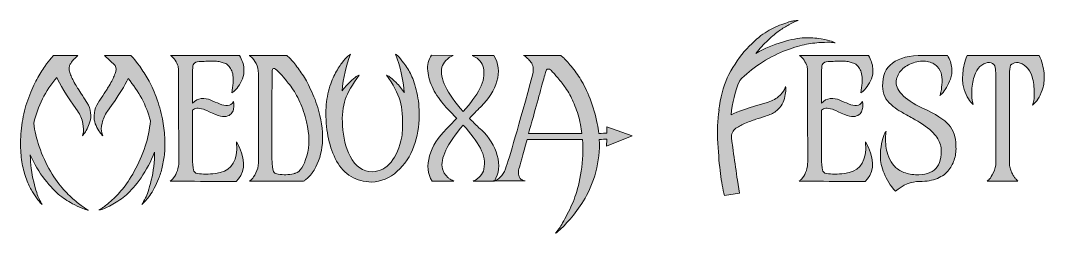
# Model space of a CAD drawing. Extents: x 130 to 375, y -436 to -385.
import ezdxf

# ---------------------------------------------------------------- set-up
doc = ezdxf.new("R2010")
doc.units = 0
doc.header["$MEASUREMENT"] = 0
doc.layers.add('Capa 1', color=7, linetype='Continuous', lineweight=0)

# ---------------------------------------------------------------- blocks, each defined once
blk = doc.blocks.new('Block_0')
at = {"layer": 'Capa 1', "true_color": 0x1d1d1b, "transparency": 33554687}
h = blk.add_hatch(color=250, dxfattribs=at)
h.dxf.hatch_style = 2
edge = h.paths.add_edge_path()
edge.add_spline(control_points=[(324.79, -390.42), (324.59, -390.38), (324.28, -390.34), (323.86, -390.3), (323.44, -390.26), (322.59, -390.27), (321.31, -390.33), (320.03, -390.39), (318.72, -390.56), (317.38, -390.84), (316.04, -391.12), (314.39, -391.65), (312.43, -392.43), (310.47, -393.21), (308.55, -394.22), (306.67, -395.46), (304.95, -396.58), (303.37, -397.9), (301.93, -399.42), (300.81, -402.02), (300.13, -404.74), (299.89, -407.58), (301.37, -406.82), (304.17, -405.86), (308.29, -404.7), (309.45, -404.38), (310.41, -403.9), (311.17, -403.26), (311.93, -402.62), (312.41, -402.04), (312.61, -401.52), (312.61, -401.52), (312.91, -400.8), (312.91, -400.8), (312.95, -400.96), (312.97, -401.16), (312.97, -401.4), (312.97, -401.64), (312.92, -402.09), (312.82, -402.75), (312.72, -403.41), (312.55, -404.02), (312.31, -404.58), (312.07, -405.14), (311.65, -405.72), (311.05, -406.32), (310.45, -406.92), (309.71, -407.36), (308.83, -407.64), (308.51, -407.76), (307.89, -407.97), (306.97, -408.27), (306.05, -408.57), (305.45, -408.77), (305.17, -408.87), (304.89, -408.97), (304.46, -409.13), (303.88, -409.35), (303.3, -409.57), (302.83, -409.77), (302.47, -409.95), (302.11, -410.13), (301.73, -410.34), (301.33, -410.58), (300.49, -411.1), (300.03, -411.82), (299.95, -412.74), (299.95, -412.74), (300.01, -413.22), (300.01, -413.22), (300.01, -413.46), (300.17, -414.67), (300.49, -416.85), (300.81, -419.03), (301.11, -421.14), (301.39, -423.18), (301.39, -423.18), (301.87, -426.24), (301.87, -426.24), (301.87, -426.24), (298.27, -426.84), (298.27, -426.84), (297.91, -425.28), (297.6, -423.53), (297.34, -421.59), (297.08, -419.65), (296.87, -417.24), (296.71, -414.36), (296.55, -411.48), (296.65, -408.84), (297.01, -406.44), (296.89, -406.52), (296.93, -406.18), (297.13, -405.42), (297.57, -402.5), (298.31, -400.02), (299.35, -397.98), (300.59, -395.62), (302.02, -393.57), (303.64, -391.83), (305.26, -390.09), (306.71, -388.81), (307.99, -387.99), (309.27, -387.17), (310.6, -386.51), (311.98, -386.01), (313.36, -385.51), (314.29, -385.23), (314.77, -385.17), (315.25, -385.11), (315.63, -385.08), (315.91, -385.08), (315.75, -385.12), (315.54, -385.19), (315.28, -385.29), (315.02, -385.39), (314.5, -385.65), (313.72, -386.07), (312.94, -386.49), (312.17, -386.97), (311.41, -387.51), (310.65, -388.05), (309.75, -388.8), (308.71, -389.76), (307.67, -390.72), (306.69, -391.78), (305.77, -392.94), (307.89, -391.74), (310.01, -390.83), (312.13, -390.21), (314.25, -389.59), (316, -389.25), (317.38, -389.19), (318.76, -389.13), (320.09, -389.22), (321.37, -389.46), (322.65, -389.7), (323.49, -389.89), (323.89, -390.03), (324.29, -390.17), (324.59, -390.3), (324.79, -390.42)], knot_values=[0, 0, 0, 0, 1, 1, 1, 2, 2, 2, 3, 3, 3, 4, 4, 4, 5, 5, 5, 6, 6, 6, 7, 7, 7, 8, 8, 8, 9, 9, 9, 10, 10, 10, 11, 11, 11, 12, 12, 12, 13, 13, 13, 14, 14, 14, 15, 15, 15, 16, 16, 16, 17, 17, 17, 18, 18, 18, 19, 19, 19, 20, 20, 20, 21, 21, 21, 22, 22, 22, 23, 23, 23, 24, 24, 24, 25, 25, 25, 26, 26, 26, 27, 27, 27, 28, 28, 28, 29, 29, 29, 30, 30, 30, 31, 31, 31, 32, 32, 32, 33, 33, 33, 34, 34, 34, 35, 35, 35, 36, 36, 36, 37, 37, 37, 38, 38, 38, 39, 39, 39, 40, 40, 40, 41, 41, 41, 42, 42, 42, 43, 43, 43, 44, 44, 44, 45, 45, 45, 46, 46, 46, 47, 47, 47, 47], degree=3, periodic=0)
h = blk.add_hatch(color=250, dxfattribs=at)
h.dxf.hatch_style = 2
edge = h.paths.add_edge_path()
edge.add_spline(control_points=[(159.08, -428.94), (159.31, -428.58), (159.6, -428.07), (159.94, -427.41), (160.28, -426.75), (160.73, -425.34), (161.29, -423.18), (161.85, -421.02), (162.11, -418.78), (162.08, -416.46), (161.19, -418.74), (160.12, -420.78), (158.86, -422.58), (157.6, -424.38), (156.44, -425.73), (155.38, -426.63), (154.32, -427.53), (153.23, -428.29), (152.08, -428.91), (150.94, -429.53), (150.15, -429.91), (149.71, -430.05), (149.27, -430.19), (148.95, -430.26), (148.75, -430.26), (148.95, -430.18), (149.23, -430.03), (149.59, -429.81), (149.96, -429.59), (150.62, -429.05), (151.6, -428.19), (152.58, -427.33), (153.51, -426.38), (154.4, -425.34), (155.27, -424.3), (156.23, -422.86), (157.25, -421.02), (158.27, -419.18), (159.13, -417.2), (159.85, -415.08), (160.49, -413.12), (160.91, -411.1), (161.11, -409.02), (160.11, -405.3), (158.33, -401.94), (155.77, -398.94), (155.13, -400.42), (153.5, -403), (150.85, -406.68), (150.17, -407.64), (149.73, -408.61), (149.54, -409.59), (149.33, -410.57), (149.31, -411.32), (149.48, -411.84), (149.48, -411.84), (149.71, -412.56), (149.71, -412.56), (149.59, -412.48), (149.45, -412.34), (149.29, -412.14), (149.13, -411.94), (148.88, -411.56), (148.54, -411), (148.2, -410.44), (147.95, -409.86), (147.79, -409.26), (147.63, -408.66), (147.6, -407.94), (147.71, -407.1), (147.8, -406.26), (148.11, -405.46), (148.63, -404.7), (148.83, -404.38), (149.19, -403.82), (149.71, -403.02), (150.23, -402.22), (150.57, -401.69), (150.73, -401.43), (150.89, -401.17), (151.13, -400.78), (151.46, -400.26), (151.77, -399.74), (152.01, -399.29), (152.17, -398.91), (152.33, -398.53), (152.49, -398.14), (152.65, -397.74), (152.93, -397.02), (152.96, -396.38), (152.71, -395.82), (152.71, -395.82), (150.13, -393.42), (150.13, -393.42), (150.13, -393.42), (156.44, -393.42), (156.44, -393.42), (156.59, -393.58), (156.8, -393.8), (157.06, -394.08), (157.32, -394.36), (157.81, -395), (158.54, -396), (159.25, -397), (159.92, -398.04), (160.54, -399.12), (161.16, -400.2), (161.81, -401.6), (162.46, -403.32), (163.12, -405.04), (163.63, -406.78), (164, -408.54), (164.27, -410.06), (164.45, -411.52), (164.54, -412.92), (164.61, -414.32), (164.59, -415.59), (164.48, -416.73), (164.35, -417.87), (164.17, -418.97), (163.94, -420.03), (163.69, -421.09), (163.4, -422.02), (163.06, -422.82), (162.72, -423.62), (162.38, -424.36), (162.02, -425.04), (161.65, -425.72), (161.3, -426.3), (160.96, -426.78), (160.62, -427.26), (160.31, -427.66), (160.04, -427.98), (159.75, -428.3), (159.51, -428.54), (159.31, -428.7), (159.31, -428.7), (159.08, -428.94), (159.08, -428.94)], knot_values=[0, 0, 0, 0, 1, 1, 1, 2, 2, 2, 3, 3, 3, 4, 4, 4, 5, 5, 5, 6, 6, 6, 7, 7, 7, 8, 8, 8, 9, 9, 9, 10, 10, 10, 11, 11, 11, 12, 12, 12, 13, 13, 13, 14, 14, 14, 15, 15, 15, 16, 16, 16, 17, 17, 17, 18, 18, 18, 19, 19, 19, 20, 20, 20, 21, 21, 21, 22, 22, 22, 23, 23, 23, 24, 24, 24, 25, 25, 25, 26, 26, 26, 27, 27, 27, 28, 28, 28, 29, 29, 29, 30, 30, 30, 31, 31, 31, 32, 32, 32, 33, 33, 33, 34, 34, 34, 35, 35, 35, 36, 36, 36, 37, 37, 37, 38, 38, 38, 39, 39, 39, 40, 40, 40, 41, 41, 41, 42, 42, 42, 43, 43, 43, 44, 44, 44, 45, 45, 45, 46, 46, 46, 46], degree=3, periodic=0)
edge = h.paths.add_edge_path()
edge.add_spline(control_points=[(142.75, -394.38), (142.59, -394.58), (142.47, -394.72), (142.4, -394.8), (142.31, -394.88), (142.19, -395.05), (142.04, -395.31), (141.87, -395.57), (141.77, -395.79), (141.73, -395.97), (141.69, -396.15), (141.67, -396.4), (141.67, -396.72), (141.67, -397.04), (141.75, -397.36), (141.92, -397.68), (142.07, -398.12), (142.23, -398.52), (142.4, -398.88), (142.55, -399.24), (142.79, -399.69), (143.11, -400.23), (143.43, -400.77), (143.67, -401.16), (143.83, -401.4), (143.99, -401.64), (144.33, -402.17), (144.85, -402.99), (145.37, -403.81), (145.73, -404.36), (145.94, -404.64), (146.42, -405.44), (146.7, -406.25), (146.81, -407.07), (146.9, -407.89), (146.85, -408.61), (146.65, -409.23), (146.45, -409.85), (146.22, -410.42), (145.96, -410.94), (145.7, -411.46), (145.46, -411.86), (145.21, -412.14), (145.21, -412.14), (144.85, -412.56), (144.85, -412.56), (144.93, -412.36), (145.01, -412.08), (145.09, -411.72), (145.17, -411.36), (145.12, -410.66), (144.94, -409.62), (144.77, -408.58), (144.33, -407.58), (143.65, -406.62), (140.93, -402.78), (139.29, -400.12), (138.73, -398.64), (136.01, -401.88), (134.17, -405.52), (133.21, -409.56), (133.46, -411.44), (133.89, -413.3), (134.54, -415.14), (135.25, -417.26), (136.15, -419.23), (137.23, -421.05), (138.31, -422.87), (139.35, -424.32), (140.35, -425.4), (141.35, -426.48), (142.32, -427.41), (143.27, -428.19), (144.2, -428.97), (144.93, -429.52), (145.46, -429.84), (145.97, -430.16), (146.25, -430.32), (146.29, -430.32), (146.06, -430.28), (145.73, -430.2), (145.31, -430.08), (144.88, -429.96), (144.08, -429.6), (142.9, -429), (141.72, -428.4), (140.58, -427.67), (139.48, -426.81), (138.38, -425.95), (137.16, -424.67), (135.83, -422.97), (134.48, -421.27), (133.33, -419.32), (132.38, -417.12), (132.41, -419.36), (132.69, -421.51), (133.21, -423.57), (133.73, -425.63), (134.15, -426.97), (134.48, -427.59), (134.79, -428.21), (135.05, -428.68), (135.25, -429), (135.13, -428.92), (134.99, -428.79), (134.83, -428.61), (134.67, -428.43), (134.36, -428.03), (133.9, -427.41), (133.44, -426.79), (133.01, -426.12), (132.61, -425.4), (132.21, -424.68), (131.79, -423.72), (131.35, -422.52), (130.91, -421.32), (130.58, -420.07), (130.36, -418.77), (130.15, -417.47), (130.05, -415.93), (130.06, -414.15), (130.09, -412.37), (130.26, -410.54), (130.58, -408.66), (130.89, -406.86), (131.37, -405.11), (132.02, -403.41), (132.65, -401.71), (133.29, -400.28), (133.94, -399.12), (134.57, -397.96), (135.2, -396.94), (135.83, -396.06), (136.44, -395.18), (136.95, -394.52), (137.35, -394.08), (137.35, -394.08), (137.9, -393.42), (137.9, -393.42), (137.9, -393.42), (143.77, -393.42), (143.77, -393.42), (143.49, -393.7), (143.15, -394.02), (142.75, -394.38)], knot_values=[0, 0, 0, 0, 1, 1, 1, 2, 2, 2, 3, 3, 3, 4, 4, 4, 5, 5, 5, 6, 6, 6, 7, 7, 7, 8, 8, 8, 9, 9, 9, 10, 10, 10, 11, 11, 11, 12, 12, 12, 13, 13, 13, 14, 14, 14, 15, 15, 15, 16, 16, 16, 17, 17, 17, 18, 18, 18, 19, 19, 19, 20, 20, 20, 21, 21, 21, 22, 22, 22, 23, 23, 23, 24, 24, 24, 25, 25, 25, 26, 26, 26, 27, 27, 27, 28, 28, 28, 29, 29, 29, 30, 30, 30, 31, 31, 31, 32, 32, 32, 33, 33, 33, 34, 34, 34, 35, 35, 35, 36, 36, 36, 37, 37, 37, 38, 38, 38, 39, 39, 39, 40, 40, 40, 41, 41, 41, 42, 42, 42, 43, 43, 43, 44, 44, 44, 45, 45, 45, 46, 46, 46, 47, 47, 47, 48, 48, 48, 48], degree=3, periodic=0)
h = blk.add_hatch(color=250, dxfattribs=at)
h.dxf.hatch_style = 2
edge = h.paths.add_edge_path()
edge.add_spline(control_points=[(180.97, -404.4), (180.97, -404.48), (180.99, -404.61), (181.03, -404.79), (181.07, -404.97), (181.07, -405.28), (181.03, -405.72), (180.99, -406.16), (180.89, -406.54), (180.73, -406.86), (180.57, -407.18), (180.29, -407.46), (179.89, -407.7), (179.49, -407.94), (178.97, -408.04), (178.33, -408), (177.77, -407.96), (176.96, -407.69), (175.9, -407.19), (174.84, -406.69), (174.13, -406.38), (173.77, -406.26), (172.53, -405.86), (171.67, -405.92), (171.19, -406.44), (171.19, -411.76), (171.17, -415.48), (171.13, -417.6), (171.17, -419.16), (171.25, -420.19), (171.37, -420.69), (171.49, -421.19), (171.81, -421.48), (172.33, -421.56), (173.57, -421.76), (175.01, -421.76), (176.65, -421.56), (179.85, -421.2), (181.55, -419.32), (181.75, -415.92), (181.75, -415.92), (181.69, -414), (181.69, -414), (183.77, -417.72), (183.93, -420.68), (182.17, -422.88), (182.17, -422.88), (181.63, -423.48), (181.63, -423.48), (178.67, -423.52), (175.35, -423.5), (171.67, -423.42), (171.67, -423.42), (165.85, -423.42), (165.85, -423.42), (165.89, -423.38), (165.95, -423.32), (166.03, -423.24), (166.23, -423.08), (166.43, -422.88), (166.63, -422.64), (167.43, -421.6), (167.85, -420.3), (167.89, -418.74), (167.89, -417.26), (167.87, -413.79), (167.83, -408.33), (167.79, -402.87), (167.79, -399.12), (167.83, -397.08), (167.83, -396.72), (167.79, -396.36), (167.71, -396), (167.55, -395.48), (167.31, -395), (166.99, -394.56), (166.67, -394.12), (166.42, -393.82), (166.24, -393.66), (166.06, -393.5), (165.95, -393.42), (165.91, -393.42), (165.91, -393.42), (173.41, -393.42), (173.41, -393.42), (173.41, -393.42), (182.41, -393.42), (182.41, -393.42), (183.01, -394.46), (183.35, -395.48), (183.43, -396.48), (183.51, -397.48), (183.4, -398.32), (183.1, -399), (182.8, -399.68), (182.46, -400.29), (182.08, -400.83), (181.7, -401.37), (181.35, -401.76), (181.03, -402), (181.03, -402), (180.55, -402.36), (180.55, -402.36), (180.71, -401.48), (180.81, -400.69), (180.85, -399.99), (180.89, -399.29), (180.88, -398.68), (180.82, -398.16), (180.76, -397.64), (180.62, -397.19), (180.4, -396.81), (180.18, -396.43), (179.96, -396.11), (179.74, -395.85), (179.52, -395.59), (179.21, -395.39), (178.81, -395.25), (178.41, -395.11), (178.06, -395), (177.76, -394.92), (177.46, -394.84), (177.05, -394.79), (176.53, -394.77), (176.01, -394.75), (175.59, -394.75), (175.27, -394.77), (174.95, -394.79), (174.52, -394.81), (173.98, -394.83), (173.44, -394.85), (173.03, -394.86), (172.75, -394.86), (172.11, -394.9), (171.67, -395.1), (171.43, -395.46), (171.39, -395.54), (171.35, -395.6), (171.31, -395.64), (171.23, -395.88), (171.19, -396.56), (171.19, -397.68), (171.19, -398.08), (171.19, -399.11), (171.19, -400.77), (171.19, -402.43), (171.19, -403.78), (171.19, -404.82), (171.79, -404.14), (172.48, -403.77), (173.26, -403.71), (174.04, -403.65), (174.79, -403.77), (175.51, -404.07), (176.23, -404.37), (176.94, -404.67), (177.64, -404.97), (178.34, -405.27), (178.98, -405.4), (179.56, -405.36), (180.14, -405.32), (180.61, -405), (180.97, -404.4)], knot_values=[0, 0, 0, 0, 1, 1, 1, 2, 2, 2, 3, 3, 3, 4, 4, 4, 5, 5, 5, 6, 6, 6, 7, 7, 7, 8, 8, 8, 9, 9, 9, 10, 10, 10, 11, 11, 11, 12, 12, 12, 13, 13, 13, 14, 14, 14, 15, 15, 15, 16, 16, 16, 17, 17, 17, 18, 18, 18, 19, 19, 19, 20, 20, 20, 21, 21, 21, 22, 22, 22, 23, 23, 23, 24, 24, 24, 25, 25, 25, 26, 26, 26, 27, 27, 27, 28, 28, 28, 29, 29, 29, 30, 30, 30, 31, 31, 31, 32, 32, 32, 33, 33, 33, 34, 34, 34, 35, 35, 35, 36, 36, 36, 37, 37, 37, 38, 38, 38, 39, 39, 39, 40, 40, 40, 41, 41, 41, 42, 42, 42, 43, 43, 43, 44, 44, 44, 45, 45, 45, 46, 46, 46, 47, 47, 47, 48, 48, 48, 49, 49, 49, 50, 50, 50, 51, 51, 51, 52, 52, 52, 53, 53, 53, 54, 54, 54, 54], degree=3, periodic=0)
h = blk.add_hatch(color=250, dxfattribs=at)
h.dxf.hatch_style = 2
edge = h.paths.add_edge_path()
edge.add_spline(control_points=[(195.79, -421.5), (196.87, -421.18), (197.76, -419.81), (198.46, -417.39), (199.16, -414.97), (199.15, -412.26), (198.43, -409.26), (197.99, -407.54), (197.45, -405.96), (196.81, -404.52), (196.17, -403.08), (195.44, -401.82), (194.62, -400.74), (193.8, -399.66), (193.21, -398.92), (192.85, -398.52), (192.49, -398.12), (191.99, -397.6), (191.35, -396.96), (190.87, -396.48), (190.53, -396.36), (190.33, -396.6), (190.25, -396.72), (190.21, -396.86), (190.21, -397.02), (190.21, -397.5), (190.17, -400.46), (190.09, -405.9), (190.09, -411.58), (190.09, -415.16), (190.09, -416.64), (190.13, -418.24), (190.19, -419.37), (190.27, -420.03), (190.35, -420.69), (190.48, -421.12), (190.66, -421.32), (190.84, -421.52), (191.17, -421.66), (191.65, -421.74), (192.89, -421.94), (194.11, -421.9), (195.31, -421.62), (195.43, -421.62), (195.53, -421.6), (195.61, -421.56), (195.65, -421.52), (195.71, -421.5), (195.79, -421.5)], knot_values=[0, 0, 0, 0, 1, 1, 1, 2, 2, 2, 3, 3, 3, 4, 4, 4, 5, 5, 5, 6, 6, 6, 7, 7, 7, 8, 8, 8, 9, 9, 9, 10, 10, 10, 11, 11, 11, 12, 12, 12, 13, 13, 13, 14, 14, 14, 15, 15, 15, 16, 16, 16, 16], degree=3, periodic=0)
edge = h.paths.add_edge_path()
edge.add_spline(control_points=[(199.33, -421.98), (199.09, -422.26), (198.83, -422.52), (198.55, -422.76), (198.27, -423), (198.05, -423.18), (197.89, -423.3), (197.89, -423.3), (197.71, -423.42), (197.71, -423.42), (195.79, -423.42), (193.57, -423.42), (191.05, -423.42), (190.97, -423.42), (190.87, -423.42), (190.75, -423.42), (190.75, -423.42), (184.75, -423.42), (184.75, -423.42), (184.91, -423.3), (185.11, -423.13), (185.35, -422.91), (185.59, -422.69), (185.91, -422.2), (186.31, -421.44), (186.71, -420.68), (186.91, -419.88), (186.91, -419.04), (186.91, -417.72), (186.91, -414.07), (186.91, -408.09), (186.91, -402.11), (186.91, -398.66), (186.91, -397.74), (186.91, -396.86), (186.72, -396.06), (186.34, -395.34), (185.96, -394.62), (185.6, -394.12), (185.26, -393.84), (184.92, -393.56), (184.73, -393.42), (184.69, -393.42), (184.69, -393.42), (193.69, -393.42), (193.69, -393.42), (193.85, -393.54), (194.07, -393.73), (194.35, -393.99), (194.63, -394.25), (195.13, -394.84), (195.85, -395.76), (196.57, -396.68), (197.25, -397.65), (197.89, -398.67), (198.53, -399.69), (199.21, -401.03), (199.93, -402.69), (200.65, -404.35), (201.21, -406.04), (201.61, -407.76), (202.89, -413.2), (202.27, -417.76), (199.75, -421.44), (199.63, -421.64), (199.49, -421.82), (199.33, -421.98)], knot_values=[0, 0, 0, 0, 1, 1, 1, 2, 2, 2, 3, 3, 3, 4, 4, 4, 5, 5, 5, 6, 6, 6, 7, 7, 7, 8, 8, 8, 9, 9, 9, 10, 10, 10, 11, 11, 11, 12, 12, 12, 13, 13, 13, 14, 14, 14, 15, 15, 15, 16, 16, 16, 17, 17, 17, 18, 18, 18, 19, 19, 19, 20, 20, 20, 21, 21, 21, 22, 22, 22, 22], degree=3, periodic=0)
h = blk.add_hatch(color=250, dxfattribs=at)
h.dxf.hatch_style = 2
edge = h.paths.add_edge_path()
edge.add_spline(control_points=[(210.97, -398.1), (209.37, -400.3), (208.27, -402.24), (207.67, -403.92), (207.07, -405.6), (206.85, -407.7), (207.01, -410.22), (207.17, -412.98), (207.77, -415.38), (208.81, -417.42), (210.13, -419.94), (211.91, -421.18), (214.15, -421.14), (215.95, -421.06), (217.44, -420.29), (218.62, -418.83), (219.8, -417.37), (220.65, -415.38), (221.17, -412.86), (221.29, -412.18), (221.35, -411.48), (221.35, -410.76), (221.47, -408.28), (221.27, -406.11), (220.75, -404.25), (220.23, -402.39), (219.15, -400.34), (217.51, -398.1), (217.71, -398.18), (217.96, -398.32), (218.26, -398.52), (218.56, -398.72), (219.08, -399.18), (219.82, -399.9), (220.56, -400.62), (221.21, -401.44), (221.77, -402.36), (221.53, -399.08), (220.83, -396), (219.67, -393.12), (219.83, -393.2), (220.04, -393.36), (220.3, -393.6), (220.56, -393.84), (221.02, -394.39), (221.68, -395.25), (222.34, -396.11), (222.92, -397.06), (223.42, -398.1), (223.92, -399.14), (224.37, -400.53), (224.77, -402.27), (225.17, -404.01), (225.37, -405.86), (225.37, -407.82), (225.37, -410.3), (224.94, -412.72), (224.08, -415.08), (223.22, -417.44), (221.89, -419.43), (220.09, -421.05), (218.29, -422.67), (216.25, -423.52), (213.97, -423.6), (212.13, -423.6), (210.49, -423.16), (209.05, -422.28), (207.61, -421.4), (206.46, -420.17), (205.6, -418.59), (204.74, -417.01), (204.1, -415.26), (203.68, -413.34), (203.26, -411.42), (203.05, -409.36), (203.05, -407.16), (203.05, -405.32), (203.26, -403.58), (203.68, -401.94), (204.1, -400.3), (204.59, -398.96), (205.15, -397.92), (205.71, -396.88), (206.28, -395.98), (206.86, -395.22), (207.44, -394.46), (207.92, -393.92), (208.3, -393.6), (208.68, -393.28), (208.89, -393.12), (208.93, -393.12), (207.89, -395.84), (207.21, -398.76), (206.89, -401.88), (207.45, -401.08), (208.07, -400.37), (208.75, -399.75), (209.43, -399.13), (209.95, -398.7), (210.31, -398.46), (210.67, -398.22), (210.89, -398.1), (210.97, -398.1)], knot_values=[0, 0, 0, 0, 1, 1, 1, 2, 2, 2, 3, 3, 3, 4, 4, 4, 5, 5, 5, 6, 6, 6, 7, 7, 7, 8, 8, 8, 9, 9, 9, 10, 10, 10, 11, 11, 11, 12, 12, 12, 13, 13, 13, 14, 14, 14, 15, 15, 15, 16, 16, 16, 17, 17, 17, 18, 18, 18, 19, 19, 19, 20, 20, 20, 21, 21, 21, 22, 22, 22, 23, 23, 23, 24, 24, 24, 25, 25, 25, 26, 26, 26, 27, 27, 27, 28, 28, 28, 29, 29, 29, 30, 30, 30, 31, 31, 31, 32, 32, 32, 33, 33, 33, 34, 34, 34, 34], degree=3, periodic=0)
h = blk.add_hatch(color=250, dxfattribs=at)
h.dxf.hatch_style = 2
edge = h.paths.add_edge_path()
edge.add_spline(control_points=[(238.21, -423.42), (238.37, -423.34), (238.58, -423.24), (238.84, -423.12), (239.1, -423), (239.46, -422.69), (239.92, -422.19), (240.38, -421.69), (240.67, -421.14), (240.79, -420.54), (241.15, -418.9), (240.87, -417.23), (239.95, -415.53), (239.03, -413.83), (237.67, -412), (235.87, -410.04), (231.99, -414.52), (230.33, -418), (230.89, -420.48), (230.97, -420.76), (231.08, -421.03), (231.22, -421.29), (231.36, -421.55), (231.51, -421.77), (231.67, -421.95), (231.83, -422.13), (232, -422.31), (232.18, -422.49), (232.36, -422.67), (232.54, -422.81), (232.72, -422.91), (232.9, -423.01), (233.06, -423.1), (233.2, -423.18), (233.34, -423.26), (233.45, -423.32), (233.53, -423.36), (233.53, -423.36), (233.65, -423.42), (233.65, -423.42), (233.65, -423.42), (228.43, -423.42), (228.43, -423.42), (227.35, -421.7), (227.15, -419.68), (227.83, -417.36), (228.51, -415.04), (229.85, -412.9), (231.85, -410.94), (232.17, -410.62), (232.63, -410.15), (233.23, -409.53), (233.83, -408.91), (234.19, -408.54), (234.31, -408.42), (232.63, -406.66), (231.71, -405.7), (231.55, -405.54), (231.51, -405.5), (231.49, -405.46), (231.49, -405.42), (230.33, -404.14), (229.39, -402.79), (228.67, -401.37), (227.95, -399.95), (227.52, -398.53), (227.38, -397.11), (227.24, -395.69), (227.55, -394.44), (228.31, -393.36), (228.31, -393.36), (233.47, -393.42), (233.47, -393.42), (233.27, -393.5), (233.05, -393.6), (232.81, -393.72), (232.57, -393.84), (232.21, -394.15), (231.73, -394.65), (231.25, -395.15), (230.93, -395.68), (230.77, -396.24), (230.17, -398.8), (231.87, -402.32), (235.87, -406.8), (237.63, -404.84), (238.96, -403.01), (239.86, -401.31), (240.76, -399.61), (241.03, -397.96), (240.67, -396.36), (240.55, -395.76), (240.27, -395.21), (239.83, -394.71), (239.39, -394.21), (238.97, -393.88), (238.57, -393.72), (238.57, -393.72), (238.03, -393.42), (238.03, -393.42), (238.03, -393.42), (243.19, -393.42), (243.19, -393.42), (244.31, -395.3), (244.55, -397.34), (243.91, -399.54), (243.27, -401.74), (242.01, -403.76), (240.13, -405.6), (239.97, -405.76), (239.81, -405.9), (239.65, -406.02), (238.73, -406.98), (237.97, -407.78), (237.37, -408.42), (238.01, -409.1), (238.73, -409.82), (239.53, -410.58), (239.73, -410.78), (239.95, -410.96), (240.19, -411.12), (242.07, -412.96), (243.34, -415.01), (244, -417.27), (244.66, -419.53), (244.43, -421.58), (243.31, -423.42), (243.31, -423.42), (238.21, -423.42), (238.21, -423.42)], knot_values=[0, 0, 0, 0, 1, 1, 1, 2, 2, 2, 3, 3, 3, 4, 4, 4, 5, 5, 5, 6, 6, 6, 7, 7, 7, 8, 8, 8, 9, 9, 9, 10, 10, 10, 11, 11, 11, 12, 12, 12, 13, 13, 13, 14, 14, 14, 15, 15, 15, 16, 16, 16, 17, 17, 17, 18, 18, 18, 19, 19, 19, 20, 20, 20, 21, 21, 21, 22, 22, 22, 23, 23, 23, 24, 24, 24, 25, 25, 25, 26, 26, 26, 27, 27, 27, 28, 28, 28, 29, 29, 29, 30, 30, 30, 31, 31, 31, 32, 32, 32, 33, 33, 33, 34, 34, 34, 35, 35, 35, 36, 36, 36, 37, 37, 37, 38, 38, 38, 39, 39, 39, 40, 40, 40, 41, 41, 41, 42, 42, 42, 43, 43, 43, 43], degree=3, periodic=0)
h = blk.add_hatch(color=250, dxfattribs=at)
h.dxf.hatch_style = 2
edge = h.paths.add_edge_path()
edge.add_spline(control_points=[(251.47, -412.02), (253.71, -412.02), (256.47, -412.02), (259.75, -412.02), (261.11, -412.02), (262.59, -412.02), (264.19, -412.02), (264.11, -411.3), (264.01, -410.58), (263.89, -409.86), (263.73, -409.06), (263.54, -408.29), (263.32, -407.55), (263.1, -406.81), (262.85, -406.11), (262.57, -405.45), (262.29, -404.79), (262.02, -404.18), (261.76, -403.62), (261.5, -403.06), (261.19, -402.5), (260.83, -401.94), (260.47, -401.38), (260.16, -400.92), (259.9, -400.56), (259.64, -400.2), (259.33, -399.8), (258.97, -399.36), (258.61, -398.92), (258.34, -398.6), (258.16, -398.4), (257.98, -398.2), (257.73, -397.93), (257.41, -397.59), (257.09, -397.25), (256.93, -397.06), (256.93, -397.02), (256.65, -396.74), (256.38, -396.62), (256.12, -396.66), (255.86, -396.7), (255.69, -396.9), (255.61, -397.26), (255.41, -397.86), (255.1, -398.95), (254.68, -400.53), (254.26, -402.11), (253.73, -404.04), (253.09, -406.32), (252.45, -408.6), (251.91, -410.5), (251.47, -412.02)], knot_values=[0, 0, 0, 0, 1, 1, 1, 2, 2, 2, 3, 3, 3, 4, 4, 4, 5, 5, 5, 6, 6, 6, 7, 7, 7, 8, 8, 8, 9, 9, 9, 10, 10, 10, 11, 11, 11, 12, 12, 12, 13, 13, 13, 14, 14, 14, 15, 15, 15, 16, 16, 16, 17, 17, 17, 17], degree=3, periodic=0)
edge = h.paths.add_edge_path()
edge.add_spline(control_points=[(257.89, -435.84), (258.09, -435.6), (258.36, -435.25), (258.7, -434.79), (259.04, -434.33), (259.62, -433.35), (260.44, -431.85), (261.26, -430.35), (261.97, -428.79), (262.57, -427.17), (263.17, -425.55), (263.66, -423.49), (264.04, -420.99), (264.42, -418.49), (264.53, -415.98), (264.37, -413.46), (262.69, -413.46), (261.17, -413.46), (259.81, -413.46), (256.33, -413.5), (253.43, -413.5), (251.11, -413.46), (250.07, -417.26), (249.43, -419.58), (249.19, -420.42), (249.03, -420.94), (249, -421.39), (249.1, -421.77), (249.2, -422.15), (249.3, -422.44), (249.4, -422.64), (249.5, -422.84), (249.67, -423), (249.91, -423.12), (250.15, -423.24), (250.31, -423.31), (250.39, -423.33), (250.47, -423.35), (250.55, -423.36), (250.63, -423.36), (250.63, -423.36), (243.01, -423.36), (243.01, -423.36), (243.13, -423.36), (243.31, -423.33), (243.55, -423.27), (243.79, -423.21), (244.18, -422.94), (244.72, -422.46), (245.26, -421.98), (245.67, -421.32), (245.95, -420.48), (246.91, -417.84), (249.09, -410.28), (252.49, -397.8), (252.61, -397.2), (252.63, -396.67), (252.55, -396.21), (252.47, -395.75), (252.3, -395.35), (252.04, -395.01), (251.78, -394.67), (251.52, -394.38), (251.26, -394.14), (251, -393.9), (250.77, -393.72), (250.57, -393.6), (250.57, -393.6), (250.27, -393.42), (250.27, -393.42), (250.27, -393.42), (259.21, -393.42), (259.21, -393.42), (259.41, -393.58), (259.66, -393.8), (259.96, -394.08), (260.26, -394.36), (260.83, -395), (261.67, -396), (262.51, -397), (263.28, -398.07), (263.98, -399.21), (264.68, -400.35), (265.41, -401.87), (266.17, -403.77), (266.93, -405.67), (267.51, -407.64), (267.91, -409.68), (268.07, -410.44), (268.19, -411.22), (268.27, -412.02), (269.07, -411.98), (269.71, -411.96), (270.19, -411.96), (270.19, -411.96), (270.19, -410.46), (270.19, -410.46), (270.19, -410.46), (276.25, -412.62), (276.25, -412.62), (276.25, -412.62), (270.13, -415.08), (270.13, -415.08), (270.13, -415.08), (270.19, -413.4), (270.19, -413.4), (269.75, -413.4), (269.15, -413.42), (268.39, -413.46), (268.51, -416.1), (268.23, -418.67), (267.55, -421.17), (266.87, -423.67), (266.01, -425.77), (264.97, -427.47), (263.93, -429.17), (262.87, -430.67), (261.79, -431.97), (260.71, -433.27), (259.8, -434.25), (259.06, -434.91), (258.32, -435.57), (257.93, -435.88), (257.89, -435.84)], knot_values=[0, 0, 0, 0, 1, 1, 1, 2, 2, 2, 3, 3, 3, 4, 4, 4, 5, 5, 5, 6, 6, 6, 7, 7, 7, 8, 8, 8, 9, 9, 9, 10, 10, 10, 11, 11, 11, 12, 12, 12, 13, 13, 13, 14, 14, 14, 15, 15, 15, 16, 16, 16, 17, 17, 17, 18, 18, 18, 19, 19, 19, 20, 20, 20, 21, 21, 21, 22, 22, 22, 23, 23, 23, 24, 24, 24, 25, 25, 25, 26, 26, 26, 27, 27, 27, 28, 28, 28, 29, 29, 29, 30, 30, 30, 31, 31, 31, 32, 32, 32, 33, 33, 33, 34, 34, 34, 35, 35, 35, 36, 36, 36, 37, 37, 37, 38, 38, 38, 39, 39, 39, 40, 40, 40, 41, 41, 41, 41], degree=3, periodic=0)
h = blk.add_hatch(color=250, dxfattribs=at)
h.dxf.hatch_style = 2
edge = h.paths.add_edge_path()
edge.add_spline(control_points=[(331.29, -404.4), (331.29, -404.48), (331.31, -404.61), (331.35, -404.79), (331.39, -404.97), (331.39, -405.28), (331.35, -405.72), (331.31, -406.16), (331.21, -406.54), (331.05, -406.86), (330.89, -407.18), (330.61, -407.46), (330.21, -407.7), (329.81, -407.94), (329.29, -408.04), (328.65, -408), (328.09, -407.96), (327.28, -407.69), (326.22, -407.19), (325.16, -406.69), (324.45, -406.38), (324.09, -406.26), (322.85, -405.86), (321.99, -405.92), (321.51, -406.44), (321.51, -411.76), (321.49, -415.48), (321.45, -417.6), (321.49, -419.16), (321.57, -420.19), (321.69, -420.69), (321.81, -421.19), (322.13, -421.48), (322.65, -421.56), (323.89, -421.76), (325.33, -421.76), (326.97, -421.56), (330.17, -421.2), (331.87, -419.32), (332.07, -415.92), (332.07, -415.92), (332.01, -414), (332.01, -414), (334.09, -417.72), (334.25, -420.68), (332.49, -422.88), (332.49, -422.88), (331.95, -423.48), (331.95, -423.48), (328.99, -423.52), (325.67, -423.5), (321.99, -423.42), (321.99, -423.42), (316.17, -423.42), (316.17, -423.42), (316.21, -423.38), (316.27, -423.32), (316.35, -423.24), (316.55, -423.08), (316.75, -422.88), (316.95, -422.64), (317.75, -421.6), (318.17, -420.3), (318.21, -418.74), (318.21, -417.26), (318.19, -413.79), (318.15, -408.33), (318.11, -402.87), (318.11, -399.12), (318.15, -397.08), (318.15, -396.72), (318.11, -396.36), (318.03, -396), (317.87, -395.48), (317.63, -395), (317.31, -394.56), (316.99, -394.12), (316.74, -393.82), (316.56, -393.66), (316.38, -393.5), (316.27, -393.42), (316.23, -393.42), (316.23, -393.42), (323.73, -393.42), (323.73, -393.42), (323.73, -393.42), (332.73, -393.42), (332.73, -393.42), (333.33, -394.46), (333.67, -395.48), (333.75, -396.48), (333.83, -397.48), (333.72, -398.32), (333.42, -399), (333.12, -399.68), (332.78, -400.29), (332.4, -400.83), (332.02, -401.37), (331.67, -401.76), (331.35, -402), (331.35, -402), (330.87, -402.36), (330.87, -402.36), (331.03, -401.48), (331.13, -400.69), (331.17, -399.99), (331.21, -399.29), (331.2, -398.68), (331.14, -398.16), (331.08, -397.64), (330.94, -397.19), (330.72, -396.81), (330.5, -396.43), (330.28, -396.11), (330.06, -395.85), (329.84, -395.59), (329.53, -395.39), (329.13, -395.25), (328.73, -395.11), (328.38, -395), (328.08, -394.92), (327.78, -394.84), (327.37, -394.79), (326.85, -394.77), (326.33, -394.75), (325.91, -394.75), (325.59, -394.77), (325.27, -394.79), (324.84, -394.81), (324.3, -394.83), (323.76, -394.85), (323.35, -394.86), (323.07, -394.86), (322.43, -394.9), (321.99, -395.1), (321.75, -395.46), (321.71, -395.54), (321.67, -395.6), (321.63, -395.64), (321.55, -395.88), (321.51, -396.56), (321.51, -397.68), (321.51, -398.08), (321.51, -399.11), (321.51, -400.77), (321.51, -402.43), (321.51, -403.78), (321.51, -404.82), (322.11, -404.14), (322.8, -403.77), (323.58, -403.71), (324.36, -403.65), (325.11, -403.77), (325.83, -404.07), (326.55, -404.37), (327.26, -404.67), (327.96, -404.97), (328.66, -405.27), (329.3, -405.4), (329.88, -405.36), (330.46, -405.32), (330.93, -405), (331.29, -404.4)], knot_values=[0, 0, 0, 0, 1, 1, 1, 2, 2, 2, 3, 3, 3, 4, 4, 4, 5, 5, 5, 6, 6, 6, 7, 7, 7, 8, 8, 8, 9, 9, 9, 10, 10, 10, 11, 11, 11, 12, 12, 12, 13, 13, 13, 14, 14, 14, 15, 15, 15, 16, 16, 16, 17, 17, 17, 18, 18, 18, 19, 19, 19, 20, 20, 20, 21, 21, 21, 22, 22, 22, 23, 23, 23, 24, 24, 24, 25, 25, 25, 26, 26, 26, 27, 27, 27, 28, 28, 28, 29, 29, 29, 30, 30, 30, 31, 31, 31, 32, 32, 32, 33, 33, 33, 34, 34, 34, 35, 35, 35, 36, 36, 36, 37, 37, 37, 38, 38, 38, 39, 39, 39, 40, 40, 40, 41, 41, 41, 42, 42, 42, 43, 43, 43, 44, 44, 44, 45, 45, 45, 46, 46, 46, 47, 47, 47, 48, 48, 48, 49, 49, 49, 50, 50, 50, 51, 51, 51, 52, 52, 52, 53, 53, 53, 54, 54, 54, 54], degree=3, periodic=0)
h = blk.add_hatch(color=250, dxfattribs=at)
h.dxf.hatch_style = 2
edge = h.paths.add_edge_path()
edge.add_spline(control_points=[(349.77, -402.96), (349.85, -402.76), (349.93, -402.5), (350.01, -402.18), (350.09, -401.86), (350.17, -401.27), (350.25, -400.41), (350.33, -399.55), (350.31, -398.77), (350.19, -398.07), (350.07, -397.37), (349.71, -396.7), (349.11, -396.06), (348.51, -395.42), (347.71, -395.02), (346.71, -394.86), (345.67, -394.7), (344.58, -394.8), (343.44, -395.16), (342.3, -395.52), (341.37, -396.08), (340.65, -396.84), (339.93, -397.6), (339.49, -398.47), (339.33, -399.45), (339.17, -400.43), (339.62, -401.5), (340.68, -402.66), (341.74, -403.82), (343.39, -404.92), (345.63, -405.96), (348.75, -407.36), (350.85, -408.7), (351.93, -409.98), (353.01, -411.26), (353.57, -412.88), (353.61, -414.84), (353.69, -415.96), (353.59, -417.01), (353.31, -417.99), (353.03, -418.97), (352.57, -419.88), (351.93, -420.72), (351.29, -421.56), (350.38, -422.23), (349.2, -422.73), (348.02, -423.23), (346.61, -423.48), (344.97, -423.48), (342.89, -423.48), (340.95, -424.26), (339.15, -425.82), (337.95, -424.46), (337.05, -423.03), (336.45, -421.53), (335.85, -420.03), (335.55, -418.72), (335.55, -417.6), (335.55, -416.48), (335.65, -415.44), (335.85, -414.48), (336.05, -413.52), (336.26, -412.79), (336.48, -412.29), (336.7, -411.79), (336.85, -411.54), (336.93, -411.54), (336.89, -411.66), (336.86, -411.84), (336.84, -412.08), (336.82, -412.32), (336.81, -412.79), (336.81, -413.49), (336.81, -414.19), (336.86, -414.86), (336.96, -415.5), (337.06, -416.14), (337.27, -416.86), (337.59, -417.66), (337.91, -418.46), (338.31, -419.14), (338.79, -419.7), (339.27, -420.26), (339.96, -420.75), (340.86, -421.17), (341.76, -421.59), (342.79, -421.82), (343.95, -421.86), (346.19, -421.94), (347.8, -421.45), (348.78, -420.39), (349.76, -419.33), (350.19, -417.68), (350.07, -415.44), (349.91, -414.44), (349.49, -413.49), (348.81, -412.59), (348.13, -411.69), (346.85, -410.62), (344.97, -409.38), (344.37, -409.02), (343.56, -408.56), (342.54, -408), (341.52, -407.44), (340.7, -406.97), (340.08, -406.59), (339.46, -406.21), (338.81, -405.73), (338.13, -405.15), (337.45, -404.57), (336.94, -403.92), (336.6, -403.2), (336.26, -402.48), (336.09, -401.66), (336.09, -400.74), (335.97, -395.82), (339.21, -393.38), (345.81, -393.42), (345.81, -393.42), (351.57, -393.42), (351.57, -393.42), (352.17, -394.38), (352.52, -395.37), (352.62, -396.39), (352.72, -397.41), (352.62, -398.29), (352.32, -399.03), (352.02, -399.77), (351.69, -400.45), (351.33, -401.07), (350.97, -401.69), (350.63, -402.16), (350.31, -402.48), (350.31, -402.48), (349.77, -402.96), (349.77, -402.96)], knot_values=[0, 0, 0, 0, 1, 1, 1, 2, 2, 2, 3, 3, 3, 4, 4, 4, 5, 5, 5, 6, 6, 6, 7, 7, 7, 8, 8, 8, 9, 9, 9, 10, 10, 10, 11, 11, 11, 12, 12, 12, 13, 13, 13, 14, 14, 14, 15, 15, 15, 16, 16, 16, 17, 17, 17, 18, 18, 18, 19, 19, 19, 20, 20, 20, 21, 21, 21, 22, 22, 22, 23, 23, 23, 24, 24, 24, 25, 25, 25, 26, 26, 26, 27, 27, 27, 28, 28, 28, 29, 29, 29, 30, 30, 30, 31, 31, 31, 32, 32, 32, 33, 33, 33, 34, 34, 34, 35, 35, 35, 36, 36, 36, 37, 37, 37, 38, 38, 38, 39, 39, 39, 40, 40, 40, 41, 41, 41, 42, 42, 42, 43, 43, 43, 44, 44, 44, 45, 45, 45, 45], degree=3, periodic=0)
h = blk.add_hatch(color=250, dxfattribs=at)
h.dxf.hatch_style = 2
edge = h.paths.add_edge_path()
edge.add_spline(control_points=[(357.75, -405.12), (357.63, -405.04), (357.47, -404.89), (357.27, -404.67), (357.07, -404.45), (356.76, -403.98), (356.34, -403.26), (355.92, -402.54), (355.61, -401.76), (355.41, -400.92), (355.21, -400.08), (355.16, -398.98), (355.26, -397.62), (355.36, -396.26), (355.71, -394.86), (356.31, -393.42), (357.99, -393.42), (359.65, -393.42), (361.29, -393.42), (363.29, -393.42), (365.29, -393.42), (367.29, -393.42), (367.29, -393.42), (373.53, -393.42), (373.53, -393.42), (374.17, -394.86), (374.55, -396.26), (374.67, -397.62), (374.79, -398.98), (374.71, -400.11), (374.43, -401.01), (374.15, -401.91), (373.83, -402.7), (373.47, -403.38), (373.11, -404.06), (372.75, -404.54), (372.39, -404.82), (372.39, -404.82), (371.91, -405.3), (371.91, -405.3), (371.99, -405.02), (372.09, -404.63), (372.21, -404.13), (372.33, -403.63), (372.36, -402.7), (372.3, -401.34), (372.24, -399.98), (371.97, -398.74), (371.49, -397.62), (371.13, -396.82), (370.62, -396.19), (369.96, -395.73), (369.3, -395.27), (368.67, -395.06), (368.07, -395.1), (367.47, -395.14), (367.01, -395.36), (366.69, -395.76), (366.49, -396.36), (366.39, -397.02), (366.39, -397.74), (366.39, -398.7), (366.39, -402.11), (366.39, -407.97), (366.39, -413.83), (366.39, -417.44), (366.39, -418.8), (366.39, -419.2), (366.43, -419.59), (366.51, -419.97), (366.59, -420.35), (366.69, -420.69), (366.81, -420.99), (366.93, -421.29), (367.06, -421.58), (367.2, -421.86), (367.34, -422.14), (367.49, -422.37), (367.65, -422.55), (367.81, -422.73), (367.95, -422.89), (368.07, -423.03), (368.19, -423.17), (368.27, -423.26), (368.31, -423.3), (368.31, -423.3), (368.43, -423.42), (368.43, -423.42), (368.43, -423.42), (361.05, -423.42), (361.05, -423.42), (361.21, -423.3), (361.41, -423.12), (361.65, -422.88), (361.89, -422.64), (362.2, -422.13), (362.58, -421.35), (362.96, -420.57), (363.15, -419.76), (363.15, -418.92), (363.15, -405.6), (363.15, -398.48), (363.15, -397.56), (363.11, -396.96), (363.03, -396.4), (362.91, -395.88), (362.63, -395.44), (362.2, -395.19), (361.62, -395.13), (361.04, -395.07), (360.43, -395.26), (359.79, -395.7), (359.15, -396.14), (358.65, -396.78), (358.29, -397.62), (357.81, -398.74), (357.53, -399.93), (357.45, -401.19), (357.37, -402.45), (357.39, -403.42), (357.51, -404.1), (357.51, -404.1), (357.75, -405.12), (357.75, -405.12)], knot_values=[0, 0, 0, 0, 1, 1, 1, 2, 2, 2, 3, 3, 3, 4, 4, 4, 5, 5, 5, 6, 6, 6, 7, 7, 7, 8, 8, 8, 9, 9, 9, 10, 10, 10, 11, 11, 11, 12, 12, 12, 13, 13, 13, 14, 14, 14, 15, 15, 15, 16, 16, 16, 17, 17, 17, 18, 18, 18, 19, 19, 19, 20, 20, 20, 21, 21, 21, 22, 22, 22, 23, 23, 23, 24, 24, 24, 25, 25, 25, 26, 26, 26, 27, 27, 27, 28, 28, 28, 29, 29, 29, 30, 30, 30, 31, 31, 31, 32, 32, 32, 33, 33, 33, 34, 34, 34, 35, 35, 35, 36, 36, 36, 37, 37, 37, 38, 38, 38, 39, 39, 39, 40, 40, 40, 41, 41, 41, 41], degree=3, periodic=0)
at = {"layer": 'Capa 1'}
for points, knots in [([(324.79, -390.42), (324.59, -390.38), (324.28, -390.34), (323.86, -390.3), (323.44, -390.26), (322.59, -390.27), (321.31, -390.33), (320.03, -390.39), (318.72, -390.56), (317.38, -390.84), (316.04, -391.12), (314.39, -391.65), (312.43, -392.43), (310.47, -393.21), (308.55, -394.22), (306.67, -395.46), (304.95, -396.58), (303.37, -397.9), (301.93, -399.42), (300.81, -402.02), (300.13, -404.74), (299.89, -407.58), (301.37, -406.82), (304.17, -405.86), (308.29, -404.7), (309.45, -404.38), (310.41, -403.9), (311.17, -403.26), (311.93, -402.62), (312.41, -402.04), (312.61, -401.52), (312.61, -401.52), (312.91, -400.8), (312.91, -400.8), (312.95, -400.96), (312.97, -401.16), (312.97, -401.4), (312.97, -401.64), (312.92, -402.09), (312.82, -402.75), (312.72, -403.41), (312.55, -404.02), (312.31, -404.58), (312.07, -405.14), (311.65, -405.72), (311.05, -406.32), (310.45, -406.92), (309.71, -407.36), (308.83, -407.64), (308.51, -407.76), (307.89, -407.97), (306.97, -408.27), (306.05, -408.57), (305.45, -408.77), (305.17, -408.87), (304.89, -408.97), (304.46, -409.13), (303.88, -409.35), (303.3, -409.57), (302.83, -409.77), (302.47, -409.95), (302.11, -410.13), (301.73, -410.34), (301.33, -410.58), (300.49, -411.1), (300.03, -411.82), (299.95, -412.74), (299.95, -412.74), (300.01, -413.22), (300.01, -413.22), (300.01, -413.46), (300.17, -414.67), (300.49, -416.85), (300.81, -419.03), (301.11, -421.14), (301.39, -423.18), (301.39, -423.18), (301.87, -426.24), (301.87, -426.24), (301.87, -426.24), (298.27, -426.84), (298.27, -426.84), (297.91, -425.28), (297.6, -423.53), (297.34, -421.59), (297.08, -419.65), (296.87, -417.24), (296.71, -414.36), (296.55, -411.48), (296.65, -408.84), (297.01, -406.44), (296.89, -406.52), (296.93, -406.18), (297.13, -405.42), (297.57, -402.5), (298.31, -400.02), (299.35, -397.98), (300.59, -395.62), (302.02, -393.57), (303.64, -391.83), (305.26, -390.09), (306.71, -388.81), (307.99, -387.99), (309.27, -387.17), (310.6, -386.51), (311.98, -386.01), (313.36, -385.51), (314.29, -385.23), (314.77, -385.17), (315.25, -385.11), (315.63, -385.08), (315.91, -385.08), (315.75, -385.12), (315.54, -385.19), (315.28, -385.29), (315.02, -385.39), (314.5, -385.65), (313.72, -386.07), (312.94, -386.49), (312.17, -386.97), (311.41, -387.51), (310.65, -388.05), (309.75, -388.8), (308.71, -389.76), (307.67, -390.72), (306.69, -391.78), (305.77, -392.94), (307.89, -391.74), (310.01, -390.83), (312.13, -390.21), (314.25, -389.59), (316, -389.25), (317.38, -389.19), (318.76, -389.13), (320.09, -389.22), (321.37, -389.46), (322.65, -389.7), (323.49, -389.89), (323.89, -390.03), (324.29, -390.17), (324.59, -390.3), (324.79, -390.42)], [0, 0, 0, 0, 1, 1, 1, 2, 2, 2, 3, 3, 3, 4, 4, 4, 5, 5, 5, 6, 6, 6, 7, 7, 7, 8, 8, 8, 9, 9, 9, 10, 10, 10, 11, 11, 11, 12, 12, 12, 13, 13, 13, 14, 14, 14, 15, 15, 15, 16, 16, 16, 17, 17, 17, 18, 18, 18, 19, 19, 19, 20, 20, 20, 21, 21, 21, 22, 22, 22, 23, 23, 23, 24, 24, 24, 25, 25, 25, 26, 26, 26, 27, 27, 27, 28, 28, 28, 29, 29, 29, 30, 30, 30, 31, 31, 31, 32, 32, 32, 33, 33, 33, 34, 34, 34, 35, 35, 35, 36, 36, 36, 37, 37, 37, 38, 38, 38, 39, 39, 39, 40, 40, 40, 41, 41, 41, 42, 42, 42, 43, 43, 43, 44, 44, 44, 45, 45, 45, 46, 46, 46, 47, 47, 47, 47]), ([(142.75, -394.38), (142.59, -394.58), (142.47, -394.72), (142.4, -394.8), (142.31, -394.88), (142.19, -395.05), (142.04, -395.31), (141.87, -395.57), (141.77, -395.79), (141.73, -395.97), (141.69, -396.15), (141.67, -396.4), (141.67, -396.72), (141.67, -397.04), (141.75, -397.36), (141.92, -397.68), (142.07, -398.12), (142.23, -398.52), (142.4, -398.88), (142.55, -399.24), (142.79, -399.69), (143.11, -400.23), (143.43, -400.77), (143.67, -401.16), (143.83, -401.4), (143.99, -401.64), (144.33, -402.17), (144.85, -402.99), (145.37, -403.81), (145.73, -404.36), (145.94, -404.64), (146.42, -405.44), (146.7, -406.25), (146.81, -407.07), (146.9, -407.89), (146.85, -408.61), (146.65, -409.23), (146.45, -409.85), (146.22, -410.42), (145.96, -410.94), (145.7, -411.46), (145.46, -411.86), (145.21, -412.14), (145.21, -412.14), (144.85, -412.56), (144.85, -412.56), (144.93, -412.36), (145.01, -412.08), (145.09, -411.72), (145.17, -411.36), (145.12, -410.66), (144.94, -409.62), (144.77, -408.58), (144.33, -407.58), (143.65, -406.62), (140.93, -402.78), (139.29, -400.12), (138.73, -398.64), (136.01, -401.88), (134.17, -405.52), (133.21, -409.56), (133.46, -411.44), (133.89, -413.3), (134.54, -415.14), (135.25, -417.26), (136.15, -419.23), (137.23, -421.05), (138.31, -422.87), (139.35, -424.32), (140.35, -425.4), (141.35, -426.48), (142.32, -427.41), (143.27, -428.19), (144.2, -428.97), (144.93, -429.52), (145.46, -429.84), (145.97, -430.16), (146.25, -430.32), (146.29, -430.32), (146.06, -430.28), (145.73, -430.2), (145.31, -430.08), (144.88, -429.96), (144.08, -429.6), (142.9, -429), (141.72, -428.4), (140.58, -427.67), (139.48, -426.81), (138.38, -425.95), (137.16, -424.67), (135.83, -422.97), (134.48, -421.27), (133.33, -419.32), (132.38, -417.12), (132.41, -419.36), (132.69, -421.51), (133.21, -423.57), (133.73, -425.63), (134.15, -426.97), (134.48, -427.59), (134.79, -428.21), (135.05, -428.68), (135.25, -429), (135.13, -428.92), (134.99, -428.79), (134.83, -428.61), (134.67, -428.43), (134.36, -428.03), (133.9, -427.41), (133.44, -426.79), (133.01, -426.12), (132.61, -425.4), (132.21, -424.68), (131.79, -423.72), (131.35, -422.52), (130.91, -421.32), (130.58, -420.07), (130.36, -418.77), (130.15, -417.47), (130.05, -415.93), (130.06, -414.15), (130.09, -412.37), (130.26, -410.54), (130.58, -408.66), (130.89, -406.86), (131.37, -405.11), (132.02, -403.41), (132.65, -401.71), (133.29, -400.28), (133.94, -399.12), (134.57, -397.96), (135.2, -396.94), (135.83, -396.06), (136.44, -395.18), (136.95, -394.52), (137.35, -394.08), (137.35, -394.08), (137.9, -393.42), (137.9, -393.42), (137.9, -393.42), (143.77, -393.42), (143.77, -393.42), (143.49, -393.7), (143.15, -394.02), (142.75, -394.38)], [0, 0, 0, 0, 1, 1, 1, 2, 2, 2, 3, 3, 3, 4, 4, 4, 5, 5, 5, 6, 6, 6, 7, 7, 7, 8, 8, 8, 9, 9, 9, 10, 10, 10, 11, 11, 11, 12, 12, 12, 13, 13, 13, 14, 14, 14, 15, 15, 15, 16, 16, 16, 17, 17, 17, 18, 18, 18, 19, 19, 19, 20, 20, 20, 21, 21, 21, 22, 22, 22, 23, 23, 23, 24, 24, 24, 25, 25, 25, 26, 26, 26, 27, 27, 27, 28, 28, 28, 29, 29, 29, 30, 30, 30, 31, 31, 31, 32, 32, 32, 33, 33, 33, 34, 34, 34, 35, 35, 35, 36, 36, 36, 37, 37, 37, 38, 38, 38, 39, 39, 39, 40, 40, 40, 41, 41, 41, 42, 42, 42, 43, 43, 43, 44, 44, 44, 45, 45, 45, 46, 46, 46, 47, 47, 47, 48, 48, 48, 48]), ([(159.08, -428.94), (159.31, -428.58), (159.6, -428.07), (159.94, -427.41), (160.28, -426.75), (160.73, -425.34), (161.29, -423.18), (161.85, -421.02), (162.11, -418.78), (162.08, -416.46), (161.19, -418.74), (160.12, -420.78), (158.86, -422.58), (157.6, -424.38), (156.44, -425.73), (155.38, -426.63), (154.32, -427.53), (153.23, -428.29), (152.08, -428.91), (150.94, -429.53), (150.15, -429.91), (149.71, -430.05), (149.27, -430.19), (148.95, -430.26), (148.75, -430.26), (148.95, -430.18), (149.23, -430.03), (149.59, -429.81), (149.96, -429.59), (150.62, -429.05), (151.6, -428.19), (152.58, -427.33), (153.51, -426.38), (154.4, -425.34), (155.27, -424.3), (156.23, -422.86), (157.25, -421.02), (158.27, -419.18), (159.13, -417.2), (159.85, -415.08), (160.49, -413.12), (160.91, -411.1), (161.11, -409.02), (160.11, -405.3), (158.33, -401.94), (155.77, -398.94), (155.13, -400.42), (153.5, -403), (150.85, -406.68), (150.17, -407.64), (149.73, -408.61), (149.54, -409.59), (149.33, -410.57), (149.31, -411.32), (149.48, -411.84), (149.48, -411.84), (149.71, -412.56), (149.71, -412.56), (149.59, -412.48), (149.45, -412.34), (149.29, -412.14), (149.13, -411.94), (148.88, -411.56), (148.54, -411), (148.2, -410.44), (147.95, -409.86), (147.79, -409.26), (147.63, -408.66), (147.6, -407.94), (147.71, -407.1), (147.8, -406.26), (148.11, -405.46), (148.63, -404.7), (148.83, -404.38), (149.19, -403.82), (149.71, -403.02), (150.23, -402.22), (150.57, -401.69), (150.73, -401.43), (150.89, -401.17), (151.13, -400.78), (151.46, -400.26), (151.77, -399.74), (152.01, -399.29), (152.17, -398.91), (152.33, -398.53), (152.49, -398.14), (152.65, -397.74), (152.93, -397.02), (152.96, -396.38), (152.71, -395.82), (152.71, -395.82), (150.13, -393.42), (150.13, -393.42), (150.13, -393.42), (156.44, -393.42), (156.44, -393.42), (156.59, -393.58), (156.8, -393.8), (157.06, -394.08), (157.32, -394.36), (157.81, -395), (158.54, -396), (159.25, -397), (159.92, -398.04), (160.54, -399.12), (161.16, -400.2), (161.81, -401.6), (162.46, -403.32), (163.12, -405.04), (163.63, -406.78), (164, -408.54), (164.27, -410.06), (164.45, -411.52), (164.54, -412.92), (164.61, -414.32), (164.59, -415.59), (164.48, -416.73), (164.35, -417.87), (164.17, -418.97), (163.94, -420.03), (163.69, -421.09), (163.4, -422.02), (163.06, -422.82), (162.72, -423.62), (162.38, -424.36), (162.02, -425.04), (161.65, -425.72), (161.3, -426.3), (160.96, -426.78), (160.62, -427.26), (160.31, -427.66), (160.04, -427.98), (159.75, -428.3), (159.51, -428.54), (159.31, -428.7), (159.31, -428.7), (159.08, -428.94), (159.08, -428.94)], [0, 0, 0, 0, 1, 1, 1, 2, 2, 2, 3, 3, 3, 4, 4, 4, 5, 5, 5, 6, 6, 6, 7, 7, 7, 8, 8, 8, 9, 9, 9, 10, 10, 10, 11, 11, 11, 12, 12, 12, 13, 13, 13, 14, 14, 14, 15, 15, 15, 16, 16, 16, 17, 17, 17, 18, 18, 18, 19, 19, 19, 20, 20, 20, 21, 21, 21, 22, 22, 22, 23, 23, 23, 24, 24, 24, 25, 25, 25, 26, 26, 26, 27, 27, 27, 28, 28, 28, 29, 29, 29, 30, 30, 30, 31, 31, 31, 32, 32, 32, 33, 33, 33, 34, 34, 34, 35, 35, 35, 36, 36, 36, 37, 37, 37, 38, 38, 38, 39, 39, 39, 40, 40, 40, 41, 41, 41, 42, 42, 42, 43, 43, 43, 44, 44, 44, 45, 45, 45, 46, 46, 46, 46]), ([(180.97, -404.4), (180.97, -404.48), (180.99, -404.61), (181.03, -404.79), (181.07, -404.97), (181.07, -405.28), (181.03, -405.72), (180.99, -406.16), (180.89, -406.54), (180.73, -406.86), (180.57, -407.18), (180.29, -407.46), (179.89, -407.7), (179.49, -407.94), (178.97, -408.04), (178.33, -408), (177.77, -407.96), (176.96, -407.69), (175.9, -407.19), (174.84, -406.69), (174.13, -406.38), (173.77, -406.26), (172.53, -405.86), (171.67, -405.92), (171.19, -406.44), (171.19, -411.76), (171.17, -415.48), (171.13, -417.6), (171.17, -419.16), (171.25, -420.19), (171.37, -420.69), (171.49, -421.19), (171.81, -421.48), (172.33, -421.56), (173.57, -421.76), (175.01, -421.76), (176.65, -421.56), (179.85, -421.2), (181.55, -419.32), (181.75, -415.92), (181.75, -415.92), (181.69, -414), (181.69, -414), (183.77, -417.72), (183.93, -420.68), (182.17, -422.88), (182.17, -422.88), (181.63, -423.48), (181.63, -423.48), (178.67, -423.52), (175.35, -423.5), (171.67, -423.42), (171.67, -423.42), (165.85, -423.42), (165.85, -423.42), (165.89, -423.38), (165.95, -423.32), (166.03, -423.24), (166.23, -423.08), (166.43, -422.88), (166.63, -422.64), (167.43, -421.6), (167.85, -420.3), (167.89, -418.74), (167.89, -417.26), (167.87, -413.79), (167.83, -408.33), (167.79, -402.87), (167.79, -399.12), (167.83, -397.08), (167.83, -396.72), (167.79, -396.36), (167.71, -396), (167.55, -395.48), (167.31, -395), (166.99, -394.56), (166.67, -394.12), (166.42, -393.82), (166.24, -393.66), (166.06, -393.5), (165.95, -393.42), (165.91, -393.42), (165.91, -393.42), (173.41, -393.42), (173.41, -393.42), (173.41, -393.42), (182.41, -393.42), (182.41, -393.42), (183.01, -394.46), (183.35, -395.48), (183.43, -396.48), (183.51, -397.48), (183.4, -398.32), (183.1, -399), (182.8, -399.68), (182.46, -400.29), (182.08, -400.83), (181.7, -401.37), (181.35, -401.76), (181.03, -402), (181.03, -402), (180.55, -402.36), (180.55, -402.36), (180.71, -401.48), (180.81, -400.69), (180.85, -399.99), (180.89, -399.29), (180.88, -398.68), (180.82, -398.16), (180.76, -397.64), (180.62, -397.19), (180.4, -396.81), (180.18, -396.43), (179.96, -396.11), (179.74, -395.85), (179.52, -395.59), (179.21, -395.39), (178.81, -395.25), (178.41, -395.11), (178.06, -395), (177.76, -394.92), (177.46, -394.84), (177.05, -394.79), (176.53, -394.77), (176.01, -394.75), (175.59, -394.75), (175.27, -394.77), (174.95, -394.79), (174.52, -394.81), (173.98, -394.83), (173.44, -394.85), (173.03, -394.86), (172.75, -394.86), (172.11, -394.9), (171.67, -395.1), (171.43, -395.46), (171.39, -395.54), (171.35, -395.6), (171.31, -395.64), (171.23, -395.88), (171.19, -396.56), (171.19, -397.68), (171.19, -398.08), (171.19, -399.11), (171.19, -400.77), (171.19, -402.43), (171.19, -403.78), (171.19, -404.82), (171.79, -404.14), (172.48, -403.77), (173.26, -403.71), (174.04, -403.65), (174.79, -403.77), (175.51, -404.07), (176.23, -404.37), (176.94, -404.67), (177.64, -404.97), (178.34, -405.27), (178.98, -405.4), (179.56, -405.36), (180.14, -405.32), (180.61, -405), (180.97, -404.4)], [0, 0, 0, 0, 1, 1, 1, 2, 2, 2, 3, 3, 3, 4, 4, 4, 5, 5, 5, 6, 6, 6, 7, 7, 7, 8, 8, 8, 9, 9, 9, 10, 10, 10, 11, 11, 11, 12, 12, 12, 13, 13, 13, 14, 14, 14, 15, 15, 15, 16, 16, 16, 17, 17, 17, 18, 18, 18, 19, 19, 19, 20, 20, 20, 21, 21, 21, 22, 22, 22, 23, 23, 23, 24, 24, 24, 25, 25, 25, 26, 26, 26, 27, 27, 27, 28, 28, 28, 29, 29, 29, 30, 30, 30, 31, 31, 31, 32, 32, 32, 33, 33, 33, 34, 34, 34, 35, 35, 35, 36, 36, 36, 37, 37, 37, 38, 38, 38, 39, 39, 39, 40, 40, 40, 41, 41, 41, 42, 42, 42, 43, 43, 43, 44, 44, 44, 45, 45, 45, 46, 46, 46, 47, 47, 47, 48, 48, 48, 49, 49, 49, 50, 50, 50, 51, 51, 51, 52, 52, 52, 53, 53, 53, 54, 54, 54, 54]), ([(199.33, -421.98), (199.09, -422.26), (198.83, -422.52), (198.55, -422.76), (198.27, -423), (198.05, -423.18), (197.89, -423.3), (197.89, -423.3), (197.71, -423.42), (197.71, -423.42), (195.79, -423.42), (193.57, -423.42), (191.05, -423.42), (190.97, -423.42), (190.87, -423.42), (190.75, -423.42), (190.75, -423.42), (184.75, -423.42), (184.75, -423.42), (184.91, -423.3), (185.11, -423.13), (185.35, -422.91), (185.59, -422.69), (185.91, -422.2), (186.31, -421.44), (186.71, -420.68), (186.91, -419.88), (186.91, -419.04), (186.91, -417.72), (186.91, -414.07), (186.91, -408.09), (186.91, -402.11), (186.91, -398.66), (186.91, -397.74), (186.91, -396.86), (186.72, -396.06), (186.34, -395.34), (185.96, -394.62), (185.6, -394.12), (185.26, -393.84), (184.92, -393.56), (184.73, -393.42), (184.69, -393.42), (184.69, -393.42), (193.69, -393.42), (193.69, -393.42), (193.85, -393.54), (194.07, -393.73), (194.35, -393.99), (194.63, -394.25), (195.13, -394.84), (195.85, -395.76), (196.57, -396.68), (197.25, -397.65), (197.89, -398.67), (198.53, -399.69), (199.21, -401.03), (199.93, -402.69), (200.65, -404.35), (201.21, -406.04), (201.61, -407.76), (202.89, -413.2), (202.27, -417.76), (199.75, -421.44), (199.63, -421.64), (199.49, -421.82), (199.33, -421.98)], [0, 0, 0, 0, 1, 1, 1, 2, 2, 2, 3, 3, 3, 4, 4, 4, 5, 5, 5, 6, 6, 6, 7, 7, 7, 8, 8, 8, 9, 9, 9, 10, 10, 10, 11, 11, 11, 12, 12, 12, 13, 13, 13, 14, 14, 14, 15, 15, 15, 16, 16, 16, 17, 17, 17, 18, 18, 18, 19, 19, 19, 20, 20, 20, 21, 21, 21, 22, 22, 22, 22]), ([(210.97, -398.1), (209.37, -400.3), (208.27, -402.24), (207.67, -403.92), (207.07, -405.6), (206.85, -407.7), (207.01, -410.22), (207.17, -412.98), (207.77, -415.38), (208.81, -417.42), (210.13, -419.94), (211.91, -421.18), (214.15, -421.14), (215.95, -421.06), (217.44, -420.29), (218.62, -418.83), (219.8, -417.37), (220.65, -415.38), (221.17, -412.86), (221.29, -412.18), (221.35, -411.48), (221.35, -410.76), (221.47, -408.28), (221.27, -406.11), (220.75, -404.25), (220.23, -402.39), (219.15, -400.34), (217.51, -398.1), (217.71, -398.18), (217.96, -398.32), (218.26, -398.52), (218.56, -398.72), (219.08, -399.18), (219.82, -399.9), (220.56, -400.62), (221.21, -401.44), (221.77, -402.36), (221.53, -399.08), (220.83, -396), (219.67, -393.12), (219.83, -393.2), (220.04, -393.36), (220.3, -393.6), (220.56, -393.84), (221.02, -394.39), (221.68, -395.25), (222.34, -396.11), (222.92, -397.06), (223.42, -398.1), (223.92, -399.14), (224.37, -400.53), (224.77, -402.27), (225.17, -404.01), (225.37, -405.86), (225.37, -407.82), (225.37, -410.3), (224.94, -412.72), (224.08, -415.08), (223.22, -417.44), (221.89, -419.43), (220.09, -421.05), (218.29, -422.67), (216.25, -423.52), (213.97, -423.6), (212.13, -423.6), (210.49, -423.16), (209.05, -422.28), (207.61, -421.4), (206.46, -420.17), (205.6, -418.59), (204.74, -417.01), (204.1, -415.26), (203.68, -413.34), (203.26, -411.42), (203.05, -409.36), (203.05, -407.16), (203.05, -405.32), (203.26, -403.58), (203.68, -401.94), (204.1, -400.3), (204.59, -398.96), (205.15, -397.92), (205.71, -396.88), (206.28, -395.98), (206.86, -395.22), (207.44, -394.46), (207.92, -393.92), (208.3, -393.6), (208.68, -393.28), (208.89, -393.12), (208.93, -393.12), (207.89, -395.84), (207.21, -398.76), (206.89, -401.88), (207.45, -401.08), (208.07, -400.37), (208.75, -399.75), (209.43, -399.13), (209.95, -398.7), (210.31, -398.46), (210.67, -398.22), (210.89, -398.1), (210.97, -398.1)], [0, 0, 0, 0, 1, 1, 1, 2, 2, 2, 3, 3, 3, 4, 4, 4, 5, 5, 5, 6, 6, 6, 7, 7, 7, 8, 8, 8, 9, 9, 9, 10, 10, 10, 11, 11, 11, 12, 12, 12, 13, 13, 13, 14, 14, 14, 15, 15, 15, 16, 16, 16, 17, 17, 17, 18, 18, 18, 19, 19, 19, 20, 20, 20, 21, 21, 21, 22, 22, 22, 23, 23, 23, 24, 24, 24, 25, 25, 25, 26, 26, 26, 27, 27, 27, 28, 28, 28, 29, 29, 29, 30, 30, 30, 31, 31, 31, 32, 32, 32, 33, 33, 33, 34, 34, 34, 34]), ([(238.21, -423.42), (238.37, -423.34), (238.58, -423.24), (238.84, -423.12), (239.1, -423), (239.46, -422.69), (239.92, -422.19), (240.38, -421.69), (240.67, -421.14), (240.79, -420.54), (241.15, -418.9), (240.87, -417.23), (239.95, -415.53), (239.03, -413.83), (237.67, -412), (235.87, -410.04), (231.99, -414.52), (230.33, -418), (230.89, -420.48), (230.97, -420.76), (231.08, -421.03), (231.22, -421.29), (231.36, -421.55), (231.51, -421.77), (231.67, -421.95), (231.83, -422.13), (232, -422.31), (232.18, -422.49), (232.36, -422.67), (232.54, -422.81), (232.72, -422.91), (232.9, -423.01), (233.06, -423.1), (233.2, -423.18), (233.34, -423.26), (233.45, -423.32), (233.53, -423.36), (233.53, -423.36), (233.65, -423.42), (233.65, -423.42), (233.65, -423.42), (228.43, -423.42), (228.43, -423.42), (227.35, -421.7), (227.15, -419.68), (227.83, -417.36), (228.51, -415.04), (229.85, -412.9), (231.85, -410.94), (232.17, -410.62), (232.63, -410.15), (233.23, -409.53), (233.83, -408.91), (234.19, -408.54), (234.31, -408.42), (232.63, -406.66), (231.71, -405.7), (231.55, -405.54), (231.51, -405.5), (231.49, -405.46), (231.49, -405.42), (230.33, -404.14), (229.39, -402.79), (228.67, -401.37), (227.95, -399.95), (227.52, -398.53), (227.38, -397.11), (227.24, -395.69), (227.55, -394.44), (228.31, -393.36), (228.31, -393.36), (233.47, -393.42), (233.47, -393.42), (233.27, -393.5), (233.05, -393.6), (232.81, -393.72), (232.57, -393.84), (232.21, -394.15), (231.73, -394.65), (231.25, -395.15), (230.93, -395.68), (230.77, -396.24), (230.17, -398.8), (231.87, -402.32), (235.87, -406.8), (237.63, -404.84), (238.96, -403.01), (239.86, -401.31), (240.76, -399.61), (241.03, -397.96), (240.67, -396.36), (240.55, -395.76), (240.27, -395.21), (239.83, -394.71), (239.39, -394.21), (238.97, -393.88), (238.57, -393.72), (238.57, -393.72), (238.03, -393.42), (238.03, -393.42), (238.03, -393.42), (243.19, -393.42), (243.19, -393.42), (244.31, -395.3), (244.55, -397.34), (243.91, -399.54), (243.27, -401.74), (242.01, -403.76), (240.13, -405.6), (239.97, -405.76), (239.81, -405.9), (239.65, -406.02), (238.73, -406.98), (237.97, -407.78), (237.37, -408.42), (238.01, -409.1), (238.73, -409.82), (239.53, -410.58), (239.73, -410.78), (239.95, -410.96), (240.19, -411.12), (242.07, -412.96), (243.34, -415.01), (244, -417.27), (244.66, -419.53), (244.43, -421.58), (243.31, -423.42), (243.31, -423.42), (238.21, -423.42), (238.21, -423.42)], [0, 0, 0, 0, 1, 1, 1, 2, 2, 2, 3, 3, 3, 4, 4, 4, 5, 5, 5, 6, 6, 6, 7, 7, 7, 8, 8, 8, 9, 9, 9, 10, 10, 10, 11, 11, 11, 12, 12, 12, 13, 13, 13, 14, 14, 14, 15, 15, 15, 16, 16, 16, 17, 17, 17, 18, 18, 18, 19, 19, 19, 20, 20, 20, 21, 21, 21, 22, 22, 22, 23, 23, 23, 24, 24, 24, 25, 25, 25, 26, 26, 26, 27, 27, 27, 28, 28, 28, 29, 29, 29, 30, 30, 30, 31, 31, 31, 32, 32, 32, 33, 33, 33, 34, 34, 34, 35, 35, 35, 36, 36, 36, 37, 37, 37, 38, 38, 38, 39, 39, 39, 40, 40, 40, 41, 41, 41, 42, 42, 42, 43, 43, 43, 43]), ([(257.89, -435.84), (258.09, -435.6), (258.36, -435.25), (258.7, -434.79), (259.04, -434.33), (259.62, -433.35), (260.44, -431.85), (261.26, -430.35), (261.97, -428.79), (262.57, -427.17), (263.17, -425.55), (263.66, -423.49), (264.04, -420.99), (264.42, -418.49), (264.53, -415.98), (264.37, -413.46), (262.69, -413.46), (261.17, -413.46), (259.81, -413.46), (256.33, -413.5), (253.43, -413.5), (251.11, -413.46), (250.07, -417.26), (249.43, -419.58), (249.19, -420.42), (249.03, -420.94), (249, -421.39), (249.1, -421.77), (249.2, -422.15), (249.3, -422.44), (249.4, -422.64), (249.5, -422.84), (249.67, -423), (249.91, -423.12), (250.15, -423.24), (250.31, -423.31), (250.39, -423.33), (250.47, -423.35), (250.55, -423.36), (250.63, -423.36), (250.63, -423.36), (243.01, -423.36), (243.01, -423.36), (243.13, -423.36), (243.31, -423.33), (243.55, -423.27), (243.79, -423.21), (244.18, -422.94), (244.72, -422.46), (245.26, -421.98), (245.67, -421.32), (245.95, -420.48), (246.91, -417.84), (249.09, -410.28), (252.49, -397.8), (252.61, -397.2), (252.63, -396.67), (252.55, -396.21), (252.47, -395.75), (252.3, -395.35), (252.04, -395.01), (251.78, -394.67), (251.52, -394.38), (251.26, -394.14), (251, -393.9), (250.77, -393.72), (250.57, -393.6), (250.57, -393.6), (250.27, -393.42), (250.27, -393.42), (250.27, -393.42), (259.21, -393.42), (259.21, -393.42), (259.41, -393.58), (259.66, -393.8), (259.96, -394.08), (260.26, -394.36), (260.83, -395), (261.67, -396), (262.51, -397), (263.28, -398.07), (263.98, -399.21), (264.68, -400.35), (265.41, -401.87), (266.17, -403.77), (266.93, -405.67), (267.51, -407.64), (267.91, -409.68), (268.07, -410.44), (268.19, -411.22), (268.27, -412.02), (269.07, -411.98), (269.71, -411.96), (270.19, -411.96), (270.19, -411.96), (270.19, -410.46), (270.19, -410.46), (270.19, -410.46), (276.25, -412.62), (276.25, -412.62), (276.25, -412.62), (270.13, -415.08), (270.13, -415.08), (270.13, -415.08), (270.19, -413.4), (270.19, -413.4), (269.75, -413.4), (269.15, -413.42), (268.39, -413.46), (268.51, -416.1), (268.23, -418.67), (267.55, -421.17), (266.87, -423.67), (266.01, -425.77), (264.97, -427.47), (263.93, -429.17), (262.87, -430.67), (261.79, -431.97), (260.71, -433.27), (259.8, -434.25), (259.06, -434.91), (258.32, -435.57), (257.93, -435.88), (257.89, -435.84)], [0, 0, 0, 0, 1, 1, 1, 2, 2, 2, 3, 3, 3, 4, 4, 4, 5, 5, 5, 6, 6, 6, 7, 7, 7, 8, 8, 8, 9, 9, 9, 10, 10, 10, 11, 11, 11, 12, 12, 12, 13, 13, 13, 14, 14, 14, 15, 15, 15, 16, 16, 16, 17, 17, 17, 18, 18, 18, 19, 19, 19, 20, 20, 20, 21, 21, 21, 22, 22, 22, 23, 23, 23, 24, 24, 24, 25, 25, 25, 26, 26, 26, 27, 27, 27, 28, 28, 28, 29, 29, 29, 30, 30, 30, 31, 31, 31, 32, 32, 32, 33, 33, 33, 34, 34, 34, 35, 35, 35, 36, 36, 36, 37, 37, 37, 38, 38, 38, 39, 39, 39, 40, 40, 40, 41, 41, 41, 41]), ([(331.29, -404.4), (331.29, -404.48), (331.31, -404.61), (331.35, -404.79), (331.39, -404.97), (331.39, -405.28), (331.35, -405.72), (331.31, -406.16), (331.21, -406.54), (331.05, -406.86), (330.89, -407.18), (330.61, -407.46), (330.21, -407.7), (329.81, -407.94), (329.29, -408.04), (328.65, -408), (328.09, -407.96), (327.28, -407.69), (326.22, -407.19), (325.16, -406.69), (324.45, -406.38), (324.09, -406.26), (322.85, -405.86), (321.99, -405.92), (321.51, -406.44), (321.51, -411.76), (321.49, -415.48), (321.45, -417.6), (321.49, -419.16), (321.57, -420.19), (321.69, -420.69), (321.81, -421.19), (322.13, -421.48), (322.65, -421.56), (323.89, -421.76), (325.33, -421.76), (326.97, -421.56), (330.17, -421.2), (331.87, -419.32), (332.07, -415.92), (332.07, -415.92), (332.01, -414), (332.01, -414), (334.09, -417.72), (334.25, -420.68), (332.49, -422.88), (332.49, -422.88), (331.95, -423.48), (331.95, -423.48), (328.99, -423.52), (325.67, -423.5), (321.99, -423.42), (321.99, -423.42), (316.17, -423.42), (316.17, -423.42), (316.21, -423.38), (316.27, -423.32), (316.35, -423.24), (316.55, -423.08), (316.75, -422.88), (316.95, -422.64), (317.75, -421.6), (318.17, -420.3), (318.21, -418.74), (318.21, -417.26), (318.19, -413.79), (318.15, -408.33), (318.11, -402.87), (318.11, -399.12), (318.15, -397.08), (318.15, -396.72), (318.11, -396.36), (318.03, -396), (317.87, -395.48), (317.63, -395), (317.31, -394.56), (316.99, -394.12), (316.74, -393.82), (316.56, -393.66), (316.38, -393.5), (316.27, -393.42), (316.23, -393.42), (316.23, -393.42), (323.73, -393.42), (323.73, -393.42), (323.73, -393.42), (332.73, -393.42), (332.73, -393.42), (333.33, -394.46), (333.67, -395.48), (333.75, -396.48), (333.83, -397.48), (333.72, -398.32), (333.42, -399), (333.12, -399.68), (332.78, -400.29), (332.4, -400.83), (332.02, -401.37), (331.67, -401.76), (331.35, -402), (331.35, -402), (330.87, -402.36), (330.87, -402.36), (331.03, -401.48), (331.13, -400.69), (331.17, -399.99), (331.21, -399.29), (331.2, -398.68), (331.14, -398.16), (331.08, -397.64), (330.94, -397.19), (330.72, -396.81), (330.5, -396.43), (330.28, -396.11), (330.06, -395.85), (329.84, -395.59), (329.53, -395.39), (329.13, -395.25), (328.73, -395.11), (328.38, -395), (328.08, -394.92), (327.78, -394.84), (327.37, -394.79), (326.85, -394.77), (326.33, -394.75), (325.91, -394.75), (325.59, -394.77), (325.27, -394.79), (324.84, -394.81), (324.3, -394.83), (323.76, -394.85), (323.35, -394.86), (323.07, -394.86), (322.43, -394.9), (321.99, -395.1), (321.75, -395.46), (321.71, -395.54), (321.67, -395.6), (321.63, -395.64), (321.55, -395.88), (321.51, -396.56), (321.51, -397.68), (321.51, -398.08), (321.51, -399.11), (321.51, -400.77), (321.51, -402.43), (321.51, -403.78), (321.51, -404.82), (322.11, -404.14), (322.8, -403.77), (323.58, -403.71), (324.36, -403.65), (325.11, -403.77), (325.83, -404.07), (326.55, -404.37), (327.26, -404.67), (327.96, -404.97), (328.66, -405.27), (329.3, -405.4), (329.88, -405.36), (330.46, -405.32), (330.93, -405), (331.29, -404.4)], [0, 0, 0, 0, 1, 1, 1, 2, 2, 2, 3, 3, 3, 4, 4, 4, 5, 5, 5, 6, 6, 6, 7, 7, 7, 8, 8, 8, 9, 9, 9, 10, 10, 10, 11, 11, 11, 12, 12, 12, 13, 13, 13, 14, 14, 14, 15, 15, 15, 16, 16, 16, 17, 17, 17, 18, 18, 18, 19, 19, 19, 20, 20, 20, 21, 21, 21, 22, 22, 22, 23, 23, 23, 24, 24, 24, 25, 25, 25, 26, 26, 26, 27, 27, 27, 28, 28, 28, 29, 29, 29, 30, 30, 30, 31, 31, 31, 32, 32, 32, 33, 33, 33, 34, 34, 34, 35, 35, 35, 36, 36, 36, 37, 37, 37, 38, 38, 38, 39, 39, 39, 40, 40, 40, 41, 41, 41, 42, 42, 42, 43, 43, 43, 44, 44, 44, 45, 45, 45, 46, 46, 46, 47, 47, 47, 48, 48, 48, 49, 49, 49, 50, 50, 50, 51, 51, 51, 52, 52, 52, 53, 53, 53, 54, 54, 54, 54]), ([(349.77, -402.96), (349.85, -402.76), (349.93, -402.5), (350.01, -402.18), (350.09, -401.86), (350.17, -401.27), (350.25, -400.41), (350.33, -399.55), (350.31, -398.77), (350.19, -398.07), (350.07, -397.37), (349.71, -396.7), (349.11, -396.06), (348.51, -395.42), (347.71, -395.02), (346.71, -394.86), (345.67, -394.7), (344.58, -394.8), (343.44, -395.16), (342.3, -395.52), (341.37, -396.08), (340.65, -396.84), (339.93, -397.6), (339.49, -398.47), (339.33, -399.45), (339.17, -400.43), (339.62, -401.5), (340.68, -402.66), (341.74, -403.82), (343.39, -404.92), (345.63, -405.96), (348.75, -407.36), (350.85, -408.7), (351.93, -409.98), (353.01, -411.26), (353.57, -412.88), (353.61, -414.84), (353.69, -415.96), (353.59, -417.01), (353.31, -417.99), (353.03, -418.97), (352.57, -419.88), (351.93, -420.72), (351.29, -421.56), (350.38, -422.23), (349.2, -422.73), (348.02, -423.23), (346.61, -423.48), (344.97, -423.48), (342.89, -423.48), (340.95, -424.26), (339.15, -425.82), (337.95, -424.46), (337.05, -423.03), (336.45, -421.53), (335.85, -420.03), (335.55, -418.72), (335.55, -417.6), (335.55, -416.48), (335.65, -415.44), (335.85, -414.48), (336.05, -413.52), (336.26, -412.79), (336.48, -412.29), (336.7, -411.79), (336.85, -411.54), (336.93, -411.54), (336.89, -411.66), (336.86, -411.84), (336.84, -412.08), (336.82, -412.32), (336.81, -412.79), (336.81, -413.49), (336.81, -414.19), (336.86, -414.86), (336.96, -415.5), (337.06, -416.14), (337.27, -416.86), (337.59, -417.66), (337.91, -418.46), (338.31, -419.14), (338.79, -419.7), (339.27, -420.26), (339.96, -420.75), (340.86, -421.17), (341.76, -421.59), (342.79, -421.82), (343.95, -421.86), (346.19, -421.94), (347.8, -421.45), (348.78, -420.39), (349.76, -419.33), (350.19, -417.68), (350.07, -415.44), (349.91, -414.44), (349.49, -413.49), (348.81, -412.59), (348.13, -411.69), (346.85, -410.62), (344.97, -409.38), (344.37, -409.02), (343.56, -408.56), (342.54, -408), (341.52, -407.44), (340.7, -406.97), (340.08, -406.59), (339.46, -406.21), (338.81, -405.73), (338.13, -405.15), (337.45, -404.57), (336.94, -403.92), (336.6, -403.2), (336.26, -402.48), (336.09, -401.66), (336.09, -400.74), (335.97, -395.82), (339.21, -393.38), (345.81, -393.42), (345.81, -393.42), (351.57, -393.42), (351.57, -393.42), (352.17, -394.38), (352.52, -395.37), (352.62, -396.39), (352.72, -397.41), (352.62, -398.29), (352.32, -399.03), (352.02, -399.77), (351.69, -400.45), (351.33, -401.07), (350.97, -401.69), (350.63, -402.16), (350.31, -402.48), (350.31, -402.48), (349.77, -402.96), (349.77, -402.96)], [0, 0, 0, 0, 1, 1, 1, 2, 2, 2, 3, 3, 3, 4, 4, 4, 5, 5, 5, 6, 6, 6, 7, 7, 7, 8, 8, 8, 9, 9, 9, 10, 10, 10, 11, 11, 11, 12, 12, 12, 13, 13, 13, 14, 14, 14, 15, 15, 15, 16, 16, 16, 17, 17, 17, 18, 18, 18, 19, 19, 19, 20, 20, 20, 21, 21, 21, 22, 22, 22, 23, 23, 23, 24, 24, 24, 25, 25, 25, 26, 26, 26, 27, 27, 27, 28, 28, 28, 29, 29, 29, 30, 30, 30, 31, 31, 31, 32, 32, 32, 33, 33, 33, 34, 34, 34, 35, 35, 35, 36, 36, 36, 37, 37, 37, 38, 38, 38, 39, 39, 39, 40, 40, 40, 41, 41, 41, 42, 42, 42, 43, 43, 43, 44, 44, 44, 45, 45, 45, 45]), ([(357.75, -405.12), (357.63, -405.04), (357.47, -404.89), (357.27, -404.67), (357.07, -404.45), (356.76, -403.98), (356.34, -403.26), (355.92, -402.54), (355.61, -401.76), (355.41, -400.92), (355.21, -400.08), (355.16, -398.98), (355.26, -397.62), (355.36, -396.26), (355.71, -394.86), (356.31, -393.42), (357.99, -393.42), (359.65, -393.42), (361.29, -393.42), (363.29, -393.42), (365.29, -393.42), (367.29, -393.42), (367.29, -393.42), (373.53, -393.42), (373.53, -393.42), (374.17, -394.86), (374.55, -396.26), (374.67, -397.62), (374.79, -398.98), (374.71, -400.11), (374.43, -401.01), (374.15, -401.91), (373.83, -402.7), (373.47, -403.38), (373.11, -404.06), (372.75, -404.54), (372.39, -404.82), (372.39, -404.82), (371.91, -405.3), (371.91, -405.3), (371.99, -405.02), (372.09, -404.63), (372.21, -404.13), (372.33, -403.63), (372.36, -402.7), (372.3, -401.34), (372.24, -399.98), (371.97, -398.74), (371.49, -397.62), (371.13, -396.82), (370.62, -396.19), (369.96, -395.73), (369.3, -395.27), (368.67, -395.06), (368.07, -395.1), (367.47, -395.14), (367.01, -395.36), (366.69, -395.76), (366.49, -396.36), (366.39, -397.02), (366.39, -397.74), (366.39, -398.7), (366.39, -402.11), (366.39, -407.97), (366.39, -413.83), (366.39, -417.44), (366.39, -418.8), (366.39, -419.2), (366.43, -419.59), (366.51, -419.97), (366.59, -420.35), (366.69, -420.69), (366.81, -420.99), (366.93, -421.29), (367.06, -421.58), (367.2, -421.86), (367.34, -422.14), (367.49, -422.37), (367.65, -422.55), (367.81, -422.73), (367.95, -422.89), (368.07, -423.03), (368.19, -423.17), (368.27, -423.26), (368.31, -423.3), (368.31, -423.3), (368.43, -423.42), (368.43, -423.42), (368.43, -423.42), (361.05, -423.42), (361.05, -423.42), (361.21, -423.3), (361.41, -423.12), (361.65, -422.88), (361.89, -422.64), (362.2, -422.13), (362.58, -421.35), (362.96, -420.57), (363.15, -419.76), (363.15, -418.92), (363.15, -405.6), (363.15, -398.48), (363.15, -397.56), (363.11, -396.96), (363.03, -396.4), (362.91, -395.88), (362.63, -395.44), (362.2, -395.19), (361.62, -395.13), (361.04, -395.07), (360.43, -395.26), (359.79, -395.7), (359.15, -396.14), (358.65, -396.78), (358.29, -397.62), (357.81, -398.74), (357.53, -399.93), (357.45, -401.19), (357.37, -402.45), (357.39, -403.42), (357.51, -404.1), (357.51, -404.1), (357.75, -405.12), (357.75, -405.12)], [0, 0, 0, 0, 1, 1, 1, 2, 2, 2, 3, 3, 3, 4, 4, 4, 5, 5, 5, 6, 6, 6, 7, 7, 7, 8, 8, 8, 9, 9, 9, 10, 10, 10, 11, 11, 11, 12, 12, 12, 13, 13, 13, 14, 14, 14, 15, 15, 15, 16, 16, 16, 17, 17, 17, 18, 18, 18, 19, 19, 19, 20, 20, 20, 21, 21, 21, 22, 22, 22, 23, 23, 23, 24, 24, 24, 25, 25, 25, 26, 26, 26, 27, 27, 27, 28, 28, 28, 29, 29, 29, 30, 30, 30, 31, 31, 31, 32, 32, 32, 33, 33, 33, 34, 34, 34, 35, 35, 35, 36, 36, 36, 37, 37, 37, 38, 38, 38, 39, 39, 39, 40, 40, 40, 41, 41, 41, 41]), ([(195.79, -421.5), (196.87, -421.18), (197.76, -419.81), (198.46, -417.39), (199.16, -414.97), (199.15, -412.26), (198.43, -409.26), (197.99, -407.54), (197.45, -405.96), (196.81, -404.52), (196.17, -403.08), (195.44, -401.82), (194.62, -400.74), (193.8, -399.66), (193.21, -398.92), (192.85, -398.52), (192.49, -398.12), (191.99, -397.6), (191.35, -396.96), (190.87, -396.48), (190.53, -396.36), (190.33, -396.6), (190.25, -396.72), (190.21, -396.86), (190.21, -397.02), (190.21, -397.5), (190.17, -400.46), (190.09, -405.9), (190.09, -411.58), (190.09, -415.16), (190.09, -416.64), (190.13, -418.24), (190.19, -419.37), (190.27, -420.03), (190.35, -420.69), (190.48, -421.12), (190.66, -421.32), (190.84, -421.52), (191.17, -421.66), (191.65, -421.74), (192.89, -421.94), (194.11, -421.9), (195.31, -421.62), (195.43, -421.62), (195.53, -421.6), (195.61, -421.56), (195.65, -421.52), (195.71, -421.5), (195.79, -421.5)], [0, 0, 0, 0, 1, 1, 1, 2, 2, 2, 3, 3, 3, 4, 4, 4, 5, 5, 5, 6, 6, 6, 7, 7, 7, 8, 8, 8, 9, 9, 9, 10, 10, 10, 11, 11, 11, 12, 12, 12, 13, 13, 13, 14, 14, 14, 15, 15, 15, 16, 16, 16, 16]), ([(251.47, -412.02), (253.71, -412.02), (256.47, -412.02), (259.75, -412.02), (261.11, -412.02), (262.59, -412.02), (264.19, -412.02), (264.11, -411.3), (264.01, -410.58), (263.89, -409.86), (263.73, -409.06), (263.54, -408.29), (263.32, -407.55), (263.1, -406.81), (262.85, -406.11), (262.57, -405.45), (262.29, -404.79), (262.02, -404.18), (261.76, -403.62), (261.5, -403.06), (261.19, -402.5), (260.83, -401.94), (260.47, -401.38), (260.16, -400.92), (259.9, -400.56), (259.64, -400.2), (259.33, -399.8), (258.97, -399.36), (258.61, -398.92), (258.34, -398.6), (258.16, -398.4), (257.98, -398.2), (257.73, -397.93), (257.41, -397.59), (257.09, -397.25), (256.93, -397.06), (256.93, -397.02), (256.65, -396.74), (256.38, -396.62), (256.12, -396.66), (255.86, -396.7), (255.69, -396.9), (255.61, -397.26), (255.41, -397.86), (255.1, -398.95), (254.68, -400.53), (254.26, -402.11), (253.73, -404.04), (253.09, -406.32), (252.45, -408.6), (251.91, -410.5), (251.47, -412.02)], [0, 0, 0, 0, 1, 1, 1, 2, 2, 2, 3, 3, 3, 4, 4, 4, 5, 5, 5, 6, 6, 6, 7, 7, 7, 8, 8, 8, 9, 9, 9, 10, 10, 10, 11, 11, 11, 12, 12, 12, 13, 13, 13, 14, 14, 14, 15, 15, 15, 16, 16, 16, 17, 17, 17, 17])]:
    blk.add_open_spline(points, degree=3, knots=knots, dxfattribs=at)

msp = doc.modelspace()

# ---------------------------------------------------------------- block references
at = {"layer": 'Capa 1'}
msp.add_blockref('Block_0', (0, 0), dxfattribs=at)

doc.saveas('drawing.dxf')
